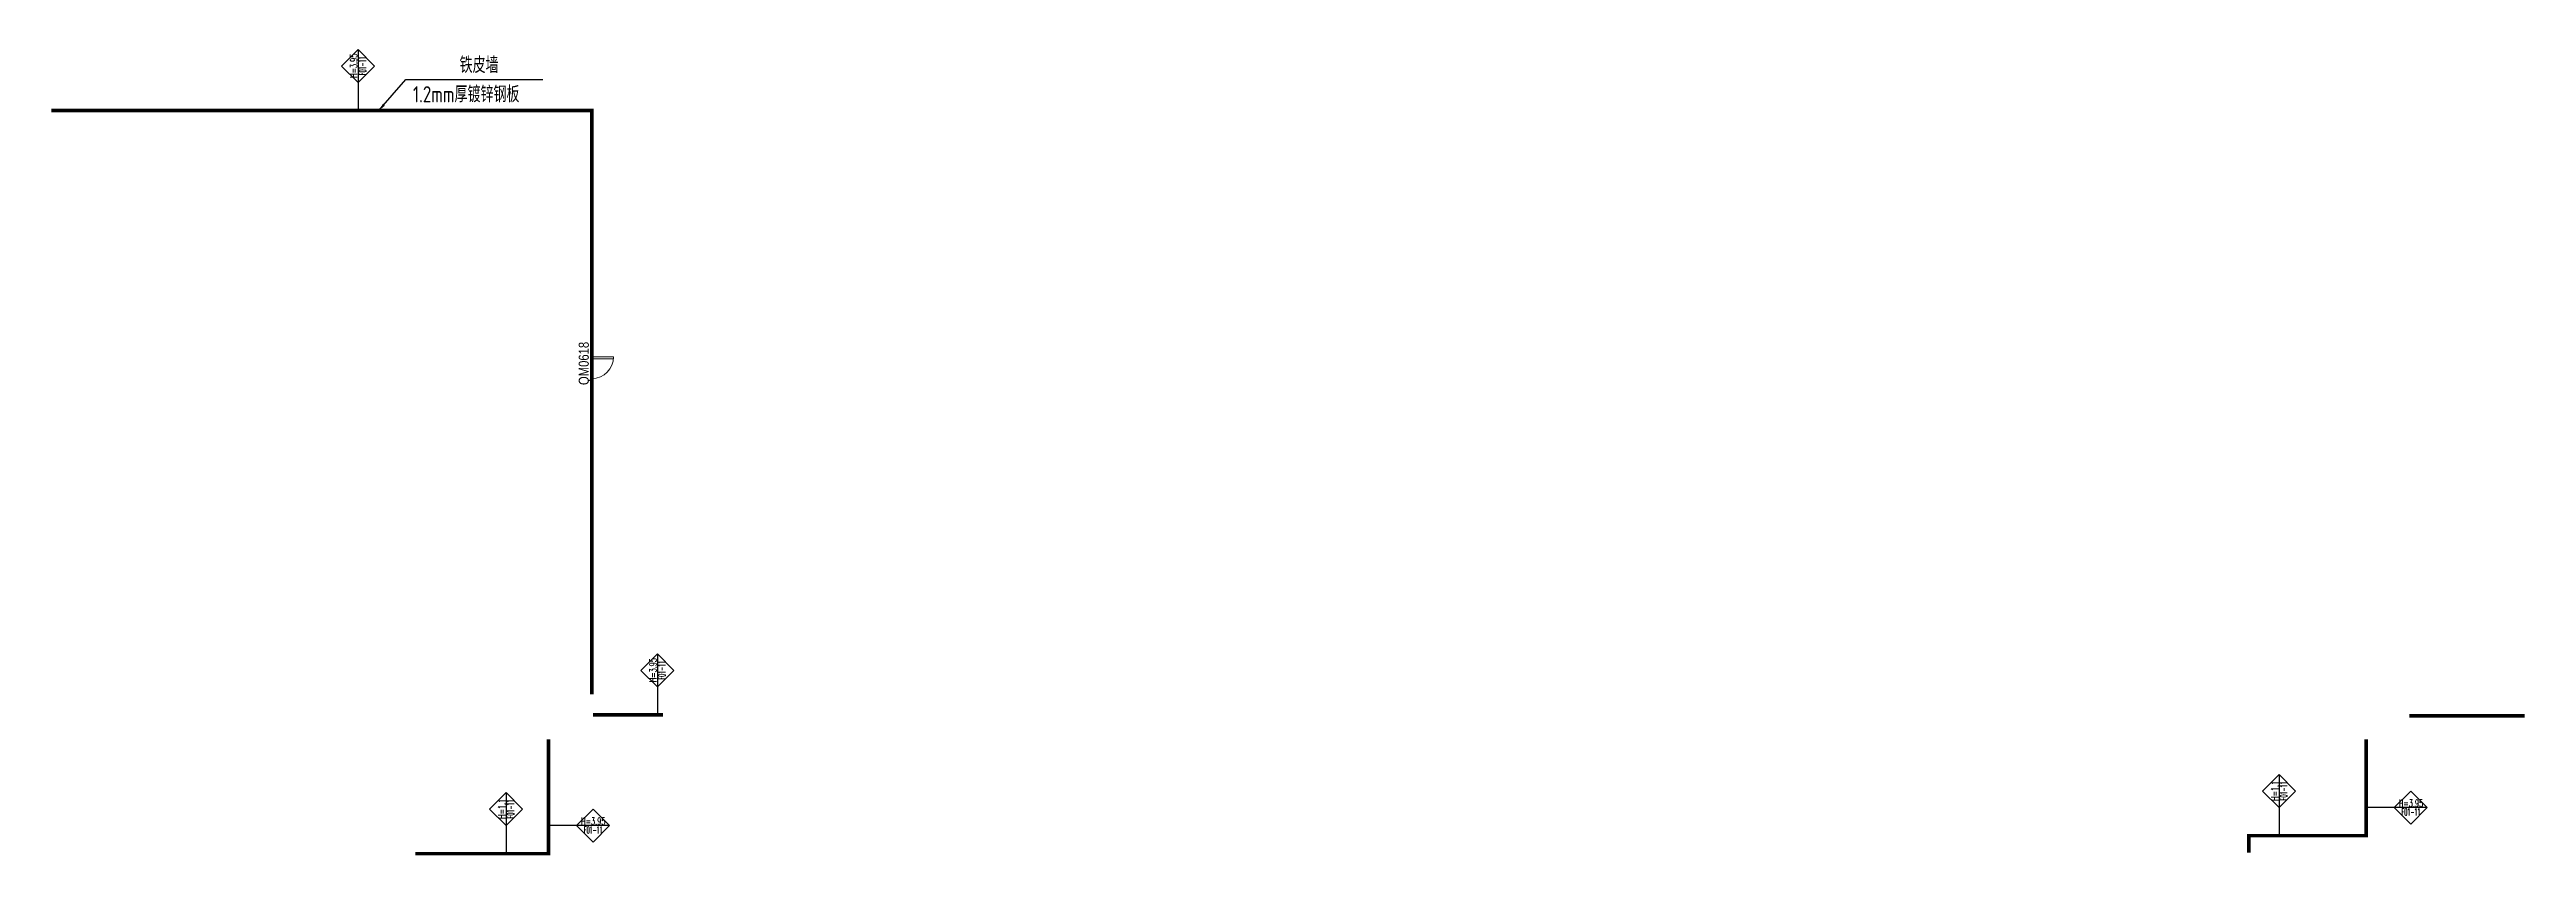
# Model space of a CAD drawing. Header units: millimetres. Extents: x -50 to 244125, y 1275 to 158150.
# Drawn here: x -50 to 68675, y 46550 to 68919 of the extents above; entities that cross this region are included whole.
import ezdxf
from ezdxf.enums import TextEntityAlignment as Align

# ---------------------------------------------------------------- set-up
doc = ezdxf.new("R2010")
doc.units = ezdxf.units.MM
doc.header["$LTSCALE"] = 20
for name, color, linetype in [('0-A-标注', 53, 'Continuous'), ('K-AREA_TEXT', 4, 'Continuous'), ('K-CEIL-DIV-Ceiling to Roof', 210, 'Continuous'), ('K-PART-TEXT', 4, 'Continuous')]:
    doc.layers.add(name, color=color, linetype=linetype)
doc.layers.add('K-PART-DOOR', color=10, linetype='Continuous', lineweight=18)
doc.styles.add('Arial', font='arial.ttf', dxfattribs={"width": 0.8, "height": 5.592013})
doc.styles.add('EDRI-COM', font='tssdeng.shx', dxfattribs={"width": 0.8, "bigfont": 'hztxt.shx'})
doc.styles.add('Romans', font='romans.shx', dxfattribs={"width": 0.8, "bigfont": 'gbhzfs.shx'})
doc.dimstyles.new('MW_DIM_TICK_035_150', dxfattribs={"dimscale": 150, "dimtxt": 3, "dimasz": 1.5, "dimexe": 1.6, "dimexo": 0.825, "dimgap": 1, "dimtad": 1, "dimdec": 0, "dimzin": 12, "dimdsep": 46, "dimtxsty": 'EDRI-COM', "dimblk": 'ARCHTICK', "dimcen": 1, "dimclrd": 256, "dimclre": 256, "dimclrt": 256, "dimadec": 0, "dimazin": 3, "dimtfac": 1, "dimtdec": 0, "dimtix": 1, "dimtmove": 2, "dimatfit": 1, "dimfxl": 1.25, "dimtolj": 1, "dimtzin": 0, "dimlwd": -1, "dimlwe": -1, "dimarcsym": 1})

msp = doc.modelspace()

# ---------------------------------------------------------------- texts
at = {"layer": 'K-AREA_TEXT', "style": 'Arial', "width": 0.8}
msp.add_text('QM0618', height=280, rotation=90, dxfattribs=at).set_placement((14772, 59606), align=Align.MIDDLE_LEFT)
at = {"layer": 'K-PART-TEXT', "style": 'EDRI-COM', "width": 0.8}
for s, p in [('铁皮墙', (11328, 68265)), ('1.2mm厚镀锌钢板', (10034, 67452))]:
    msp.add_text(s, height=450, dxfattribs=at).set_placement(p)

# ---------------------------------------------------------------- blocks, each defined once
blk = doc.blocks.new('单开门 1000X2000')
blk.add_lwpolyline([(9, -6), (107, -6), (107, 994), (9, 994)], close=True)
blk.add_arc((9, -6), 1000, 0, 90)
blk = doc.blocks.new('_ArchTick')
at = {"color": 0, "linetype": 'ByBlock', "const_width": 0.4}
blk.add_lwpolyline([(-0.5, -0.5), (0.5, 0.5)], dxfattribs=at)
blk = doc.blocks.new('2AHC-3.1')
for points in [[(0, 458), (-458, 0), (0, -458), (458, 0), (0, 458)], [(-458, 0), (458, 0)], [(458, 0), (1236, 0)]]:
    blk.add_lwpolyline(points)
at = {"ltscale": 0.7, "style": 'Romans', "width": 0.6}
for tag, p in [('2AHC', (-7, 123)), ('H3.1', (-7, -121))]:
    blk.add_attdef(tag, text='', height=200, dxfattribs=at).set_placement(p, align=Align.MIDDLE)

# ---------------------------------------------------------------- linework, layer by layer
at = {"layer": 'K-CEIL-DIV-Ceiling to Roof', "const_width": 100}
for points in [[(0, 67225), (15000, 67225), (15000, 51025)], [(15025, 50450), (16975, 50450)], [(65425, 50425), (68625, 50425)]]:
    msp.add_lwpolyline(points, dxfattribs=at)
at = {"layer": 'K-CEIL-DIV-Ceiling to Roof', "ltscale": 20, "const_width": 100}
for points in [[(10100, 46600), (13795, 46600), (13795, 49775)], [(64230, 49775), (64230, 47100), (60975, 47100), (60975, 46625)]]:
    msp.add_lwpolyline(points, dxfattribs=at)

# ---------------------------------------------------------------- block references
at = {"layer": '0-A-标注'}
ref = msp.add_blockref('2AHC-3.1', (8509, 68461), dxfattribs=dict(at, rotation=270))
ref.add_attrib('H3.1', 'H=3.95', dxfattribs={"layer": '0', "ltscale": 0.7, "height": 200, "rotation": 90, "style": 'Romans', "width": 0.6}).set_placement((8388, 68468), align=Align.MIDDLE)
ref.add_attrib('2AHC', 'F01-11', dxfattribs={"layer": '0', "ltscale": 0.7, "height": 200, "rotation": 90, "style": 'Romans', "width": 0.4}).set_placement((8632, 68468), align=Align.MIDDLE)
ref = msp.add_blockref('2AHC-3.1', (16814, 51686), dxfattribs=dict(at, rotation=270))
ref.add_attrib('H3.1', 'H=3.95', dxfattribs={"layer": '0', "ltscale": 0.7, "height": 200, "rotation": 90, "style": 'Romans', "width": 0.6}).set_placement((16693, 51692), align=Align.MIDDLE)
ref.add_attrib('2AHC', 'F01-11', dxfattribs={"layer": '0', "ltscale": 0.7, "height": 200, "rotation": 90, "style": 'Romans', "width": 0.4}).set_placement((16937, 51692), align=Align.MIDDLE)
ref = msp.add_blockref('2AHC-3.1', (12618, 47836), dxfattribs=dict(at, rotation=270))
ref.add_attrib('H3.1', 'H=1.1', dxfattribs={"layer": '0', "ltscale": 0.7, "height": 200, "rotation": 90, "style": 'Romans', "width": 0.6}).set_placement((12497, 47842), align=Align.MIDDLE)
ref.add_attrib('2AHC', 'F01-11', dxfattribs={"layer": '0', "ltscale": 0.7, "height": 200, "rotation": 90, "style": 'Romans', "width": 0.4}).set_placement((12741, 47842), align=Align.MIDDLE)
ref = msp.add_blockref('2AHC-3.1', (61813, 48336), dxfattribs=dict(at, rotation=270))
ref.add_attrib('H3.1', 'H=1.1', dxfattribs={"layer": '0', "ltscale": 0.7, "height": 200, "rotation": 90, "style": 'Romans', "width": 0.6}).set_placement((61692, 48342), align=Align.MIDDLE)
ref.add_attrib('2AHC', 'F01-11', dxfattribs={"layer": '0', "ltscale": 0.7, "height": 200, "rotation": 90, "style": 'Romans', "width": 0.4}).set_placement((61936, 48342), align=Align.MIDDLE)
ref = msp.add_blockref('2AHC-3.1', (65466, 47880), dxfattribs=dict(at, rotation=180))
ref.add_attrib('H3.1', 'H=3.95', dxfattribs={"layer": '0', "ltscale": 0.7, "height": 200, "style": 'Romans', "width": 0.6}).set_placement((65472, 48001), align=Align.MIDDLE)
ref.add_attrib('2AHC', 'F01-11', dxfattribs={"layer": '0', "ltscale": 0.7, "height": 200, "style": 'Romans', "width": 0.4}).set_placement((65472, 47757), align=Align.MIDDLE)
ref = msp.add_blockref('2AHC-3.1', (15031, 47380), dxfattribs=dict(at, rotation=180))
ref.add_attrib('H3.1', 'H=3.95', dxfattribs={"layer": '0', "ltscale": 0.7, "height": 200, "style": 'Romans', "width": 0.6}).set_placement((15037, 47501), align=Align.MIDDLE)
ref.add_attrib('2AHC', 'F01-11', dxfattribs={"layer": '0', "ltscale": 0.7, "height": 200, "style": 'Romans', "width": 0.4}).set_placement((15037, 47257), align=Align.MIDDLE)
at = {"layer": 'K-PART-DOOR', "xscale": 0.6, "yscale": 0.6, "zscale": 0.6, "rotation": 270}
msp.add_blockref('单开门 1000X2000', (15004, 60394), dxfattribs=at)

msp.set_redraw_order([(e.dxf.handle, doc.entitydb.next_handle()) for e in msp.query("TEXT MTEXT ATTDEF DIMENSION ARC_DIMENSION")])  # texts and dimensions are drawn at this point

# ---------------------------------------------------------------- leaders
at = {"layer": 'K-PART-TEXT'}
msp.add_leader([(9079, 67216), (9836, 68088), (13640, 68088)], dimstyle='MW_DIM_TICK_035_150', override={"dimgap": 1, "dimtad": 1}, dxfattribs=at)

doc.saveas('drawing.dxf')
